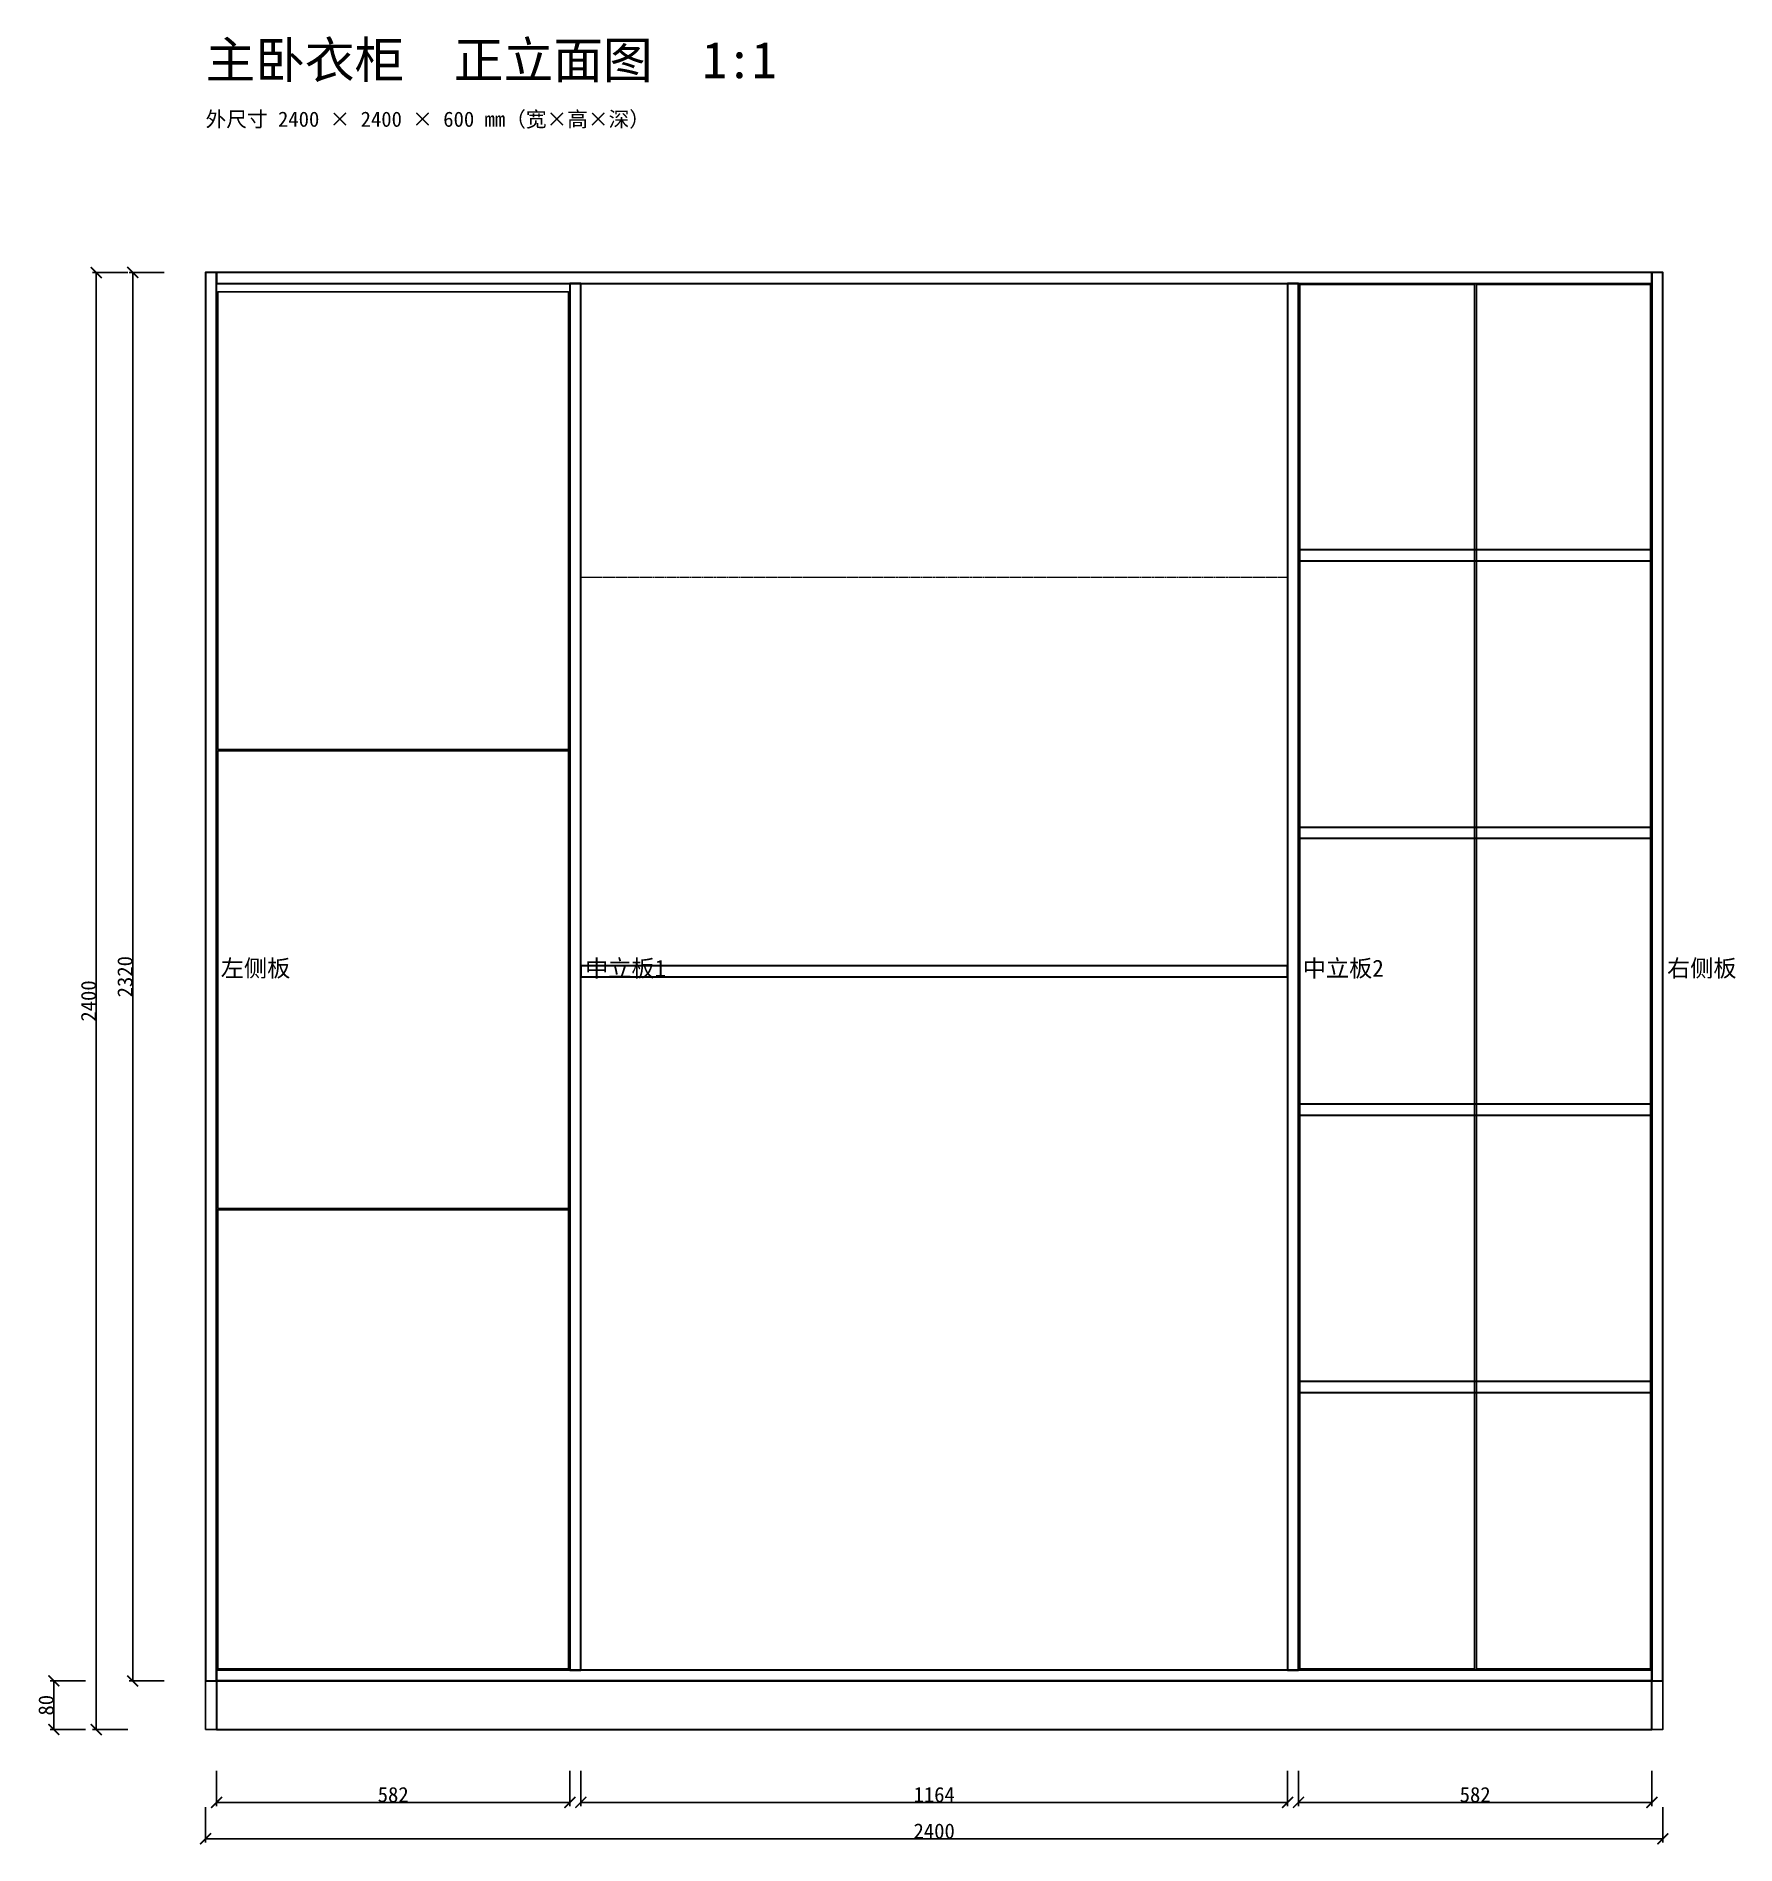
# Model space of a CAD drawing. Header units: millimetres. Extents: x -279 to 11402, y -13854 to 2790.
# Drawn here: x -279 to 2520, y -190 to 2789 of the extents above; entities that cross this region are included whole.
import ezdxf

# ---------------------------------------------------------------- set-up
doc = ezdxf.new("R2010")
doc.units = ezdxf.units.MM
doc.linetypes.add('CENTER', pattern=[5.08, 3.175, -0.635, 0.635, -0.635])
for name, color, linetype, lineweight in [('ELEV_FRONT', 5, 'CONTINUOUS', 25), ('ELEV_HW', 4, 'CENTER', 18), ('ELEV_STRUCT', 3, 'CONTINUOUS', 35), ('FRAME', 8, 'CONTINUOUS', 25), ('NOTE', 2, 'CONTINUOUS', 13), ('TITLE', 7, 'CONTINUOUS', 25)]:
    doc.layers.add(name, color=color, linetype=linetype, lineweight=lineweight)
doc.styles.add('HZ', font='simfang.ttf')
doc.dimstyles.new('FURN', dxfattribs={"dimtxt": 25, "dimasz": 18, "dimexe": 6, "dimexo": 8, "dimgap": 0.1, "dimtad": 1, "dimdec": 0, "dimzin": 12, "dimdsep": 46, "dimtxsty": 'HZ', "dimblk": 'ARCHTICK', "dimcen": 2.5, "dimclrd": 7, "dimclrt": 7, "dimazin": 3, "dimtfac": 0.5, "dimtmove": 2, "dimatfit": 3})

msp = doc.modelspace()

# ---------------------------------------------------------------- texts
at = {"layer": 'NOTE', "style": 'HZ'}
for s, height, p in [('外尺寸 2400 × 2400 × 600 mm（宽×高×深）', 25, (0, 2640)), ('左侧板', 28, (25, 1240)), ('中立板1', 28, (625, 1240)), ('中立板2', 28, (1807, 1240)), ('右侧板', 28, (2407, 1240))]:
    msp.add_text(s, height=height, dxfattribs=at).set_placement(p)
at = {"layer": 'TITLE', "style": 'HZ'}
msp.add_text('主卧衣柜  正立面图  1:1', height=60, dxfattribs=at).set_placement((0, 2720))

# ---------------------------------------------------------------- blocks, each defined once
blk = doc.blocks.new('_ARCHTICK')
at = {"color": 0, "linetype": 'BYBLOCK', "const_width": 0.15}
blk.add_lwpolyline([(-0.5, -0.5), (0.5, 0.5)], dxfattribs=at)

# ---------------------------------------------------------------- dimensions: what is measured, and where the dimension line sits
for base, p1, p2 in [((-180, 0), (-120, 0), (-120, 2400)), ((-120, 80), (-60, 80), (-60, 2400)), ((-250, 0), (-190, 0), (-190, 80))]:
    msp.add_linear_dim(base=base, p1=p1, p2=p2, angle=90, dimstyle='FURN').render()
for base, p1, p2 in [((18, -120), (18, -60), (600, -60)), ((618, -120), (618, -60), (1782, -60)), ((1800, -120), (1800, -60), (2382, -60)), ((0, -180), (0, -120), (2400, -120))]:
    msp.add_linear_dim(base=base, p1=p1, p2=p2, dimstyle='FURN').render()

# ---------------------------------------------------------------- linework, layer by layer
at = {"layer": 'ELEV_FRONT'}
for points in [[(20, 1614), (598, 1614), (598, 2368), (20, 2368)], [(1802, 100), (2090, 100), (2090, 2380), (1802, 2380)], [(2093, 100), (2380, 100), (2380, 2380), (2093, 2380)], [(20, 858), (598, 858), (598, 1612), (20, 1612)], [(20, 100), (598, 100), (598, 856), (20, 856)]]:
    msp.add_lwpolyline(points, close=True, dxfattribs=at)
at = {"layer": 'ELEV_HW'}
msp.add_line((619, 1898), (1781, 1898), dxfattribs=at)
at = {"layer": 'ELEV_STRUCT'}
for points in [[(0, 80), (18, 80), (18, 2400), (0, 2400)], [(18, 2382), (2382, 2382), (2382, 2400), (18, 2400)], [(2382, 80), (2400, 80), (2400, 2400), (2382, 2400)], [(600, 98), (618, 98), (618, 2382), (600, 2382)], [(1782, 98), (1800, 98), (1800, 2382), (1782, 2382)], [(1800, 1925), (2382, 1925), (2382, 1943), (1800, 1943)], [(1800, 1468), (2382, 1468), (2382, 1486), (1800, 1486)], [(618, 1240), (1782, 1240), (1782, 1258), (618, 1258)], [(1800, 1012), (2382, 1012), (2382, 1030), (1800, 1030)], [(1800, 555), (2382, 555), (2382, 573), (1800, 573)], [(18, 80), (2382, 80), (2382, 98), (18, 98)], [(18, 0), (2382, 0), (2382, 80), (18, 80)]]:
    msp.add_lwpolyline(points, close=True, dxfattribs=at)
at = {"layer": 'FRAME'}
msp.add_lwpolyline([(0, 0), (2400, 0), (2400, 2400), (0, 2400)], close=True, dxfattribs=at)

msp.set_redraw_order([(e.dxf.handle, doc.entitydb.next_handle()) for e in msp.query("TEXT MTEXT ATTDEF DIMENSION ARC_DIMENSION")])  # texts and dimensions are drawn at this point

doc.saveas('drawing.dxf')
